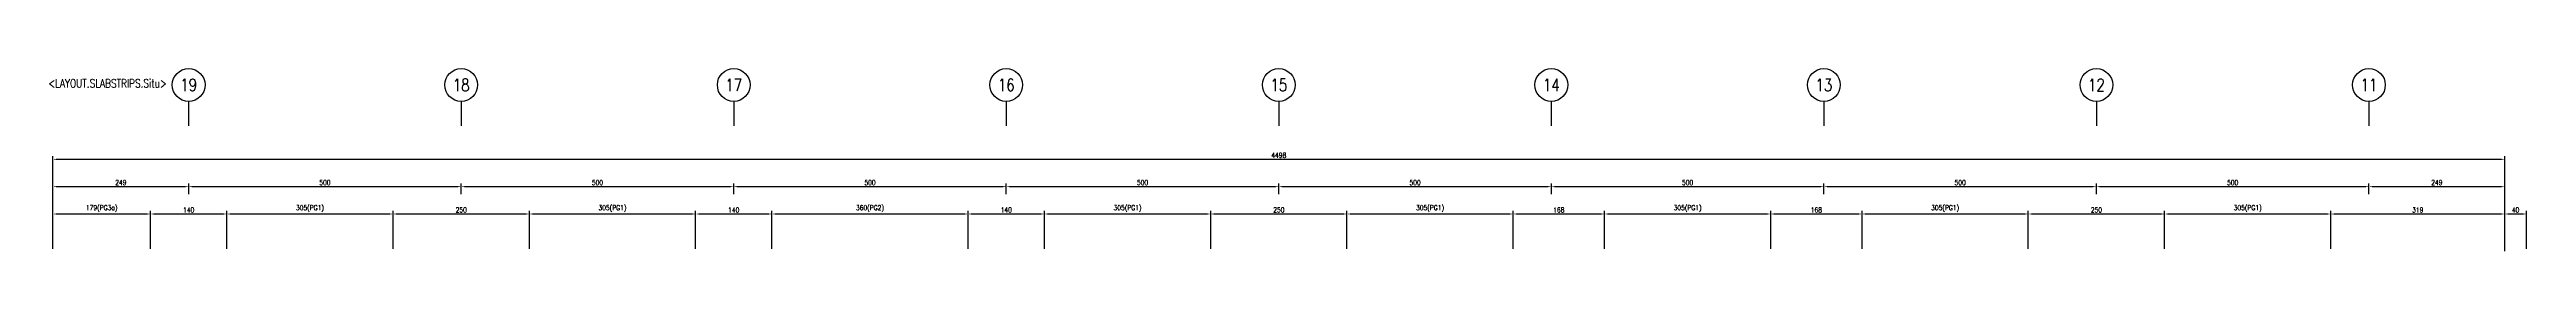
# Model space of a CAD drawing. Extents: x -4754 to 4976, y -23710 to 3841.
# Drawn here: x -272 to 4273, y -11449 to -11109 of the extents above; entities that cross this region are included whole.
import ezdxf
from ezdxf.enums import TextEntityAlignment as Align

# ---------------------------------------------------------------- set-up
doc = ezdxf.new("R2010")
doc.units = 0
doc.header["$LTSCALE"] = 3
doc.layers.get('0').update_dxf_attribs({"linetype": 'CONTINUOUS'})
doc.layers.add('HB_0', color=7, linetype='CONTINUOUS', transparency=0.5)
doc.layers.add('HB_DIM', color=1, linetype='CONTINUOUS')
doc.layers.add('RCAD.PARM.Treatle', color=2, linetype='CONTINUOUS')
doc.styles.get("Standard").update_dxf_attribs({"font": 'ROMANS.shx', "width": 0.8, "bigfont": 'chineset.shx'})
doc.dimstyles.new('30', dxfattribs={"dimscale": 3, "dimtxt": 3, "dimasz": 2.5, "dimexe": 2, "dimexo": 2, "dimgap": 1, "dimtad": 1, "dimdsep": 46, "dimtxsty": 'Standard', "dimcen": 0, "dimclrd": 256, "dimclre": 256, "dimclrt": 2, "dimadec": 0, "dimazin": 0, "dimtfac": 1, "dimtix": 1, "dimtmove": 2, "dimatfit": 3, "dimfxl": 1, "dimtolj": 1, "dimtzin": 0, "dimarcsym": 0})

# ---------------------------------------------------------------- blocks, each defined once
blk = doc.blocks.new('*D195')
at = {"layer": 'HB_DIM', "linetype": 'Continuous', "lineweight": -2}
for p, q in [((-265.4, -11438.8), (-265.4, -11368.8)), ((-257.9, -11374.8), (-93.9, -11374.8)), ((-86.4, -11438.8), (-86.4, -11368.8))]:
    blk.add_line(p, q, dxfattribs=at)
at = {"layer": 'HB_DIM'}
for points in [[(-257.9, -11373.6), (-257.9, -11376.1), (-265.4, -11374.8)], [(-93.9, -11376.1), (-93.9, -11373.6), (-86.4, -11374.8)]]:
    blk.add_solid(points, dxfattribs=at)
at = {"layer": 'HB_DIM', "color": 2, "linetype": 'Continuous', "insert": (-175.9, -11364.9), "char_height": 9, "attachment_point": 5, "rotation": 0}
blk.add_mtext('\\A1;179(PG3a)', dxfattribs=at)
blk = doc.blocks.new('*D196')
at = {"layer": 'HB_DIM', "linetype": 'Continuous', "lineweight": -2}
for p, q in [((-86.4, -11438.8), (-86.4, -11368.8)), ((-78.9, -11374.8), (46.1, -11374.8)), ((53.6, -11438.8), (53.6, -11368.8))]:
    blk.add_line(p, q, dxfattribs=at)
at = {"layer": 'HB_DIM'}
for points in [[(-78.9, -11373.6), (-78.9, -11376.1), (-86.4, -11374.8)], [(46.1, -11376.1), (46.1, -11373.6), (53.6, -11374.8)]]:
    blk.add_solid(points, dxfattribs=at)
at = {"layer": 'HB_DIM', "color": 2, "linetype": 'Continuous', "insert": (-16.4, -11367.3), "char_height": 9, "attachment_point": 5, "rotation": 0}
blk.add_mtext('\\A1;140', dxfattribs=at)
blk = doc.blocks.new('*D197')
at = {"layer": 'HB_DIM', "linetype": 'Continuous', "lineweight": -2}
for p, q in [((53.6, -11438.8), (53.6, -11368.8)), ((61.1, -11374.8), (351.1, -11374.8)), ((358.6, -11438.8), (358.6, -11368.8))]:
    blk.add_line(p, q, dxfattribs=at)
at = {"layer": 'HB_DIM'}
for points in [[(61.1, -11373.6), (61.1, -11376.1), (53.6, -11374.8)], [(351.1, -11376.1), (351.1, -11373.6), (358.6, -11374.8)]]:
    blk.add_solid(points, dxfattribs=at)
at = {"layer": 'HB_DIM', "color": 2, "linetype": 'Continuous', "insert": (206.1, -11364.9), "char_height": 9, "attachment_point": 5, "rotation": 0}
blk.add_mtext('\\A1;305(PG1)', dxfattribs=at)
blk = doc.blocks.new('*D198')
at = {"layer": 'HB_DIM', "linetype": 'Continuous', "lineweight": -2}
for p, q in [((358.6, -11438.8), (358.6, -11368.8)), ((366.1, -11374.8), (601.1, -11374.8)), ((608.6, -11438.8), (608.6, -11368.8))]:
    blk.add_line(p, q, dxfattribs=at)
at = {"layer": 'HB_DIM'}
for points in [[(366.1, -11373.6), (366.1, -11376.1), (358.6, -11374.8)], [(601.1, -11376.1), (601.1, -11373.6), (608.6, -11374.8)]]:
    blk.add_solid(points, dxfattribs=at)
at = {"layer": 'HB_DIM', "color": 2, "linetype": 'Continuous', "insert": (483.6, -11367.3), "char_height": 9, "attachment_point": 5, "rotation": 0}
blk.add_mtext('\\A1;250', dxfattribs=at)
blk = doc.blocks.new('*D199')
at = {"layer": 'HB_DIM', "linetype": 'Continuous', "lineweight": -2}
for p, q in [((608.6, -11438.8), (608.6, -11368.8)), ((616.1, -11374.8), (906.1, -11374.8)), ((913.6, -11438.8), (913.6, -11368.8))]:
    blk.add_line(p, q, dxfattribs=at)
at = {"layer": 'HB_DIM'}
for points in [[(616.1, -11373.6), (616.1, -11376.1), (608.6, -11374.8)], [(906.1, -11376.1), (906.1, -11373.6), (913.6, -11374.8)]]:
    blk.add_solid(points, dxfattribs=at)
at = {"layer": 'HB_DIM', "color": 2, "linetype": 'Continuous', "insert": (761.1, -11364.9), "char_height": 9, "attachment_point": 5, "rotation": 0}
blk.add_mtext('\\A1;305(PG1)', dxfattribs=at)
blk = doc.blocks.new('*D200')
at = {"layer": 'HB_DIM', "linetype": 'Continuous', "lineweight": -2}
for p, q in [((913.6, -11438.8), (913.6, -11368.8)), ((921.1, -11374.8), (1046.1, -11374.8)), ((1053.6, -11438.8), (1053.6, -11368.8))]:
    blk.add_line(p, q, dxfattribs=at)
at = {"layer": 'HB_DIM'}
for points in [[(921.1, -11373.6), (921.1, -11376.1), (913.6, -11374.8)], [(1046.1, -11376.1), (1046.1, -11373.6), (1053.6, -11374.8)]]:
    blk.add_solid(points, dxfattribs=at)
at = {"layer": 'HB_DIM', "color": 2, "linetype": 'Continuous', "insert": (983.6, -11367.3), "char_height": 9, "attachment_point": 5, "rotation": 0}
blk.add_mtext('\\A1;140', dxfattribs=at)
blk = doc.blocks.new('*D201')
at = {"layer": 'HB_DIM', "linetype": 'Continuous', "lineweight": -2}
for p, q in [((1053.6, -11438.8), (1053.6, -11368.8)), ((1061.1, -11374.8), (1406.1, -11374.8)), ((1413.6, -11438.8), (1413.6, -11368.8))]:
    blk.add_line(p, q, dxfattribs=at)
at = {"layer": 'HB_DIM'}
for points in [[(1061.1, -11373.6), (1061.1, -11376.1), (1053.6, -11374.8)], [(1406.1, -11376.1), (1406.1, -11373.6), (1413.6, -11374.8)]]:
    blk.add_solid(points, dxfattribs=at)
at = {"layer": 'HB_DIM', "color": 2, "linetype": 'Continuous', "insert": (1233.6, -11364.9), "char_height": 9, "attachment_point": 5, "rotation": 0}
blk.add_mtext('\\A1;360(PG2)', dxfattribs=at)
blk = doc.blocks.new('*D202')
at = {"layer": 'HB_DIM', "linetype": 'Continuous', "lineweight": -2}
for p, q in [((1413.6, -11438.8), (1413.6, -11368.8)), ((1421.1, -11374.8), (1546.1, -11374.8)), ((1553.6, -11438.8), (1553.6, -11368.8))]:
    blk.add_line(p, q, dxfattribs=at)
at = {"layer": 'HB_DIM'}
for points in [[(1421.1, -11373.6), (1421.1, -11376.1), (1413.6, -11374.8)], [(1546.1, -11376.1), (1546.1, -11373.6), (1553.6, -11374.8)]]:
    blk.add_solid(points, dxfattribs=at)
at = {"layer": 'HB_DIM', "color": 2, "linetype": 'Continuous', "insert": (1483.6, -11367.3), "char_height": 9, "attachment_point": 5, "rotation": 0}
blk.add_mtext('\\A1;140', dxfattribs=at)
blk = doc.blocks.new('*D203')
at = {"layer": 'HB_DIM', "linetype": 'Continuous', "lineweight": -2}
for p, q in [((1553.6, -11438.8), (1553.6, -11368.8)), ((1561.1, -11374.8), (1851.1, -11374.8)), ((1858.6, -11438.8), (1858.6, -11368.8))]:
    blk.add_line(p, q, dxfattribs=at)
at = {"layer": 'HB_DIM'}
for points in [[(1561.1, -11373.6), (1561.1, -11376.1), (1553.6, -11374.8)], [(1851.1, -11376.1), (1851.1, -11373.6), (1858.6, -11374.8)]]:
    blk.add_solid(points, dxfattribs=at)
at = {"layer": 'HB_DIM', "color": 2, "linetype": 'Continuous', "insert": (1706.1, -11364.9), "char_height": 9, "attachment_point": 5, "rotation": 0}
blk.add_mtext('\\A1;305(PG1)', dxfattribs=at)
blk = doc.blocks.new('*D204')
at = {"layer": 'HB_DIM', "linetype": 'Continuous', "lineweight": -2}
for p, q in [((1858.6, -11438.8), (1858.6, -11368.8)), ((1866.1, -11374.8), (2101.1, -11374.8)), ((2108.6, -11438.8), (2108.6, -11368.8))]:
    blk.add_line(p, q, dxfattribs=at)
at = {"layer": 'HB_DIM'}
for points in [[(1866.1, -11373.6), (1866.1, -11376.1), (1858.6, -11374.8)], [(2101.1, -11376.1), (2101.1, -11373.6), (2108.6, -11374.8)]]:
    blk.add_solid(points, dxfattribs=at)
at = {"layer": 'HB_DIM', "color": 2, "linetype": 'Continuous', "insert": (1983.6, -11367.3), "char_height": 9, "attachment_point": 5, "rotation": 0}
blk.add_mtext('\\A1;250', dxfattribs=at)
blk = doc.blocks.new('*D205')
at = {"layer": 'HB_DIM', "linetype": 'Continuous', "lineweight": -2}
for p, q in [((2108.6, -11438.8), (2108.6, -11368.8)), ((2116.1, -11374.8), (2406.1, -11374.8)), ((2413.6, -11438.8), (2413.6, -11368.8))]:
    blk.add_line(p, q, dxfattribs=at)
at = {"layer": 'HB_DIM'}
for points in [[(2116.1, -11373.6), (2116.1, -11376.1), (2108.6, -11374.8)], [(2406.1, -11376.1), (2406.1, -11373.6), (2413.6, -11374.8)]]:
    blk.add_solid(points, dxfattribs=at)
at = {"layer": 'HB_DIM', "color": 2, "linetype": 'Continuous', "insert": (2261.1, -11364.9), "char_height": 9, "attachment_point": 5, "rotation": 0}
blk.add_mtext('\\A1;305(PG1)', dxfattribs=at)
blk = doc.blocks.new('*D206')
at = {"layer": 'HB_DIM', "linetype": 'Continuous', "lineweight": -2}
for p, q in [((2413.6, -11438.8), (2413.6, -11368.8)), ((2421.1, -11374.8), (2573.6, -11374.8)), ((2581.1, -11438.8), (2581.1, -11368.8))]:
    blk.add_line(p, q, dxfattribs=at)
at = {"layer": 'HB_DIM'}
for points in [[(2421.1, -11373.6), (2421.1, -11376.1), (2413.6, -11374.8)], [(2573.6, -11376.1), (2573.6, -11373.6), (2581.1, -11374.8)]]:
    blk.add_solid(points, dxfattribs=at)
at = {"layer": 'HB_DIM', "color": 2, "linetype": 'Continuous', "insert": (2497.3, -11367.3), "char_height": 9, "attachment_point": 5, "rotation": 0}
blk.add_mtext('\\A1;168', dxfattribs=at)
blk = doc.blocks.new('*D207')
at = {"layer": 'HB_DIM', "linetype": 'Continuous', "lineweight": -2}
for p, q in [((2581.1, -11438.8), (2581.1, -11368.8)), ((2588.6, -11374.8), (2878.6, -11374.8)), ((2886.1, -11438.8), (2886.1, -11368.8))]:
    blk.add_line(p, q, dxfattribs=at)
at = {"layer": 'HB_DIM'}
for points in [[(2588.6, -11373.6), (2588.6, -11376.1), (2581.1, -11374.8)], [(2878.6, -11376.1), (2878.6, -11373.6), (2886.1, -11374.8)]]:
    blk.add_solid(points, dxfattribs=at)
at = {"layer": 'HB_DIM', "color": 2, "linetype": 'Continuous', "insert": (2733.6, -11364.9), "char_height": 9, "attachment_point": 5, "rotation": 0}
blk.add_mtext('\\A1;305(PG1)', dxfattribs=at)
blk = doc.blocks.new('*D208')
at = {"layer": 'HB_DIM', "linetype": 'Continuous', "lineweight": -2}
for p, q in [((2886.1, -11438.8), (2886.1, -11368.8)), ((2893.6, -11374.8), (3046.1, -11374.8)), ((3053.6, -11438.8), (3053.6, -11368.8))]:
    blk.add_line(p, q, dxfattribs=at)
at = {"layer": 'HB_DIM'}
for points in [[(2893.6, -11373.6), (2893.6, -11376.1), (2886.1, -11374.8)], [(3046.1, -11376.1), (3046.1, -11373.6), (3053.6, -11374.8)]]:
    blk.add_solid(points, dxfattribs=at)
at = {"layer": 'HB_DIM', "color": 2, "linetype": 'Continuous', "insert": (2969.8, -11367.3), "char_height": 9, "attachment_point": 5, "rotation": 0}
blk.add_mtext('\\A1;168', dxfattribs=at)
blk = doc.blocks.new('*D209')
at = {"layer": 'HB_DIM', "linetype": 'Continuous', "lineweight": -2}
for p, q in [((3053.6, -11438.8), (3053.6, -11368.8)), ((3061.1, -11374.8), (3351.1, -11374.8)), ((3358.6, -11438.8), (3358.6, -11368.8))]:
    blk.add_line(p, q, dxfattribs=at)
at = {"layer": 'HB_DIM'}
for points in [[(3061.1, -11373.6), (3061.1, -11376.1), (3053.6, -11374.8)], [(3351.1, -11376.1), (3351.1, -11373.6), (3358.6, -11374.8)]]:
    blk.add_solid(points, dxfattribs=at)
at = {"layer": 'HB_DIM', "color": 2, "linetype": 'Continuous', "insert": (3206.1, -11364.9), "char_height": 9, "attachment_point": 5, "rotation": 0}
blk.add_mtext('\\A1;305(PG1)', dxfattribs=at)
blk = doc.blocks.new('*D210')
at = {"layer": 'HB_DIM', "linetype": 'Continuous', "lineweight": -2}
for p, q in [((3358.6, -11438.8), (3358.6, -11368.8)), ((3366.1, -11374.8), (3601.1, -11374.8)), ((3608.6, -11438.8), (3608.6, -11368.8))]:
    blk.add_line(p, q, dxfattribs=at)
at = {"layer": 'HB_DIM'}
for points in [[(3366.1, -11373.6), (3366.1, -11376.1), (3358.6, -11374.8)], [(3601.1, -11376.1), (3601.1, -11373.6), (3608.6, -11374.8)]]:
    blk.add_solid(points, dxfattribs=at)
at = {"layer": 'HB_DIM', "color": 2, "linetype": 'Continuous', "insert": (3483.6, -11367.3), "char_height": 9, "attachment_point": 5, "rotation": 0}
blk.add_mtext('\\A1;250', dxfattribs=at)
blk = doc.blocks.new('*D211')
at = {"layer": 'HB_DIM', "linetype": 'Continuous', "lineweight": -2}
for p, q in [((3608.6, -11438.8), (3608.6, -11368.8)), ((3616.1, -11374.8), (3906.1, -11374.8)), ((3913.6, -11438.8), (3913.6, -11368.8))]:
    blk.add_line(p, q, dxfattribs=at)
at = {"layer": 'HB_DIM'}
for points in [[(3616.1, -11373.6), (3616.1, -11376.1), (3608.6, -11374.8)], [(3906.1, -11376.1), (3906.1, -11373.6), (3913.6, -11374.8)]]:
    blk.add_solid(points, dxfattribs=at)
at = {"layer": 'HB_DIM', "color": 2, "linetype": 'Continuous', "insert": (3761.1, -11364.9), "char_height": 9, "attachment_point": 5, "rotation": 0}
blk.add_mtext('\\A1;305(PG1)', dxfattribs=at)
blk = doc.blocks.new('*D212')
at = {"layer": 'HB_DIM', "linetype": 'Continuous', "lineweight": -2}
for p, q in [((3913.6, -11438.8), (3913.6, -11368.8)), ((3921.1, -11374.8), (4225.1, -11374.8)), ((4232.6, -11438.8), (4232.6, -11368.8))]:
    blk.add_line(p, q, dxfattribs=at)
at = {"layer": 'HB_DIM'}
for points in [[(3921.1, -11373.6), (3921.1, -11376.1), (3913.6, -11374.8)], [(4225.1, -11376.1), (4225.1, -11373.6), (4232.6, -11374.8)]]:
    blk.add_solid(points, dxfattribs=at)
at = {"layer": 'HB_DIM', "color": 2, "linetype": 'Continuous', "insert": (4073.1, -11367.3), "char_height": 9, "attachment_point": 5, "rotation": 0}
blk.add_mtext('\\A1;319', dxfattribs=at)
blk = doc.blocks.new('*D213')
at = {"layer": 'HB_DIM', "linetype": 'Continuous', "lineweight": -2}
for p, q in [((4232.6, -11438.8), (4232.6, -11368.8)), ((4240.1, -11374.8), (4265.1, -11374.8)), ((4272.6, -11438.8), (4272.6, -11368.8))]:
    blk.add_line(p, q, dxfattribs=at)
at = {"layer": 'HB_DIM'}
for points in [[(4240.1, -11373.6), (4240.1, -11376.1), (4232.6, -11374.8)], [(4265.1, -11376.1), (4265.1, -11373.6), (4272.6, -11374.8)]]:
    blk.add_solid(points, dxfattribs=at)
at = {"layer": 'HB_DIM', "color": 2, "linetype": 'Continuous', "insert": (4252.6, -11367.3), "char_height": 9, "attachment_point": 5, "rotation": 0}
blk.add_mtext('\\A1;40', dxfattribs=at)
blk = doc.blocks.new('*D216')
at = {"layer": 'HB_DIM', "linetype": 'Continuous', "lineweight": -2}
for p, q in [((-265.4, -11438.8), (-265.4, -11268.8)), ((4232.6, -11442.8), (4232.6, -11268.8)), ((-257.9, -11274.8), (4225.1, -11274.8))]:
    blk.add_line(p, q, dxfattribs=at)
at = {"layer": 'HB_DIM'}
for points in [[(-257.9, -11273.6), (-257.9, -11276.1), (-265.4, -11274.8)], [(4225.1, -11276.1), (4225.1, -11273.6), (4232.6, -11274.8)]]:
    blk.add_solid(points, dxfattribs=at)
at = {"layer": 'HB_DIM', "color": 2, "linetype": 'Continuous', "insert": (1983.6, -11267.3), "char_height": 9, "attachment_point": 5, "rotation": 0}
blk.add_mtext('\\A1;4498', dxfattribs=at)
blk = doc.blocks.new('*D217')
at = {"layer": 'HB_DIM', "linetype": 'Continuous', "lineweight": -2}
for p, q in [((-265.4, -11438.8), (-265.4, -11318.8)), ((-257.9, -11324.8), (-23.9, -11324.8)), ((-16.4, -11338.8), (-16.4, -11318.8))]:
    blk.add_line(p, q, dxfattribs=at)
at = {"layer": 'HB_DIM'}
for points in [[(-257.9, -11323.6), (-257.9, -11326.1), (-265.4, -11324.8)], [(-23.9, -11326.1), (-23.9, -11323.6), (-16.4, -11324.8)]]:
    blk.add_solid(points, dxfattribs=at)
at = {"layer": 'HB_DIM', "color": 2, "linetype": 'Continuous', "insert": (-140.9, -11317.3), "char_height": 9, "attachment_point": 5, "rotation": 0}
blk.add_mtext('\\A1;249', dxfattribs=at)
blk = doc.blocks.new('*D218')
at = {"layer": 'HB_DIM', "linetype": 'Continuous', "lineweight": -2}
for p, q in [((-16.4, -11338.8), (-16.4, -11318.8)), ((-8.9, -11324.8), (476.1, -11324.8)), ((483.6, -11338.8), (483.6, -11318.8))]:
    blk.add_line(p, q, dxfattribs=at)
at = {"layer": 'HB_DIM'}
for points in [[(-8.9, -11323.6), (-8.9, -11326.1), (-16.4, -11324.8)], [(476.1, -11326.1), (476.1, -11323.6), (483.6, -11324.8)]]:
    blk.add_solid(points, dxfattribs=at)
at = {"layer": 'HB_DIM', "color": 2, "linetype": 'Continuous', "insert": (233.6, -11317.3), "char_height": 9, "attachment_point": 5, "rotation": 0}
blk.add_mtext('\\A1;500', dxfattribs=at)
blk = doc.blocks.new('*D219')
at = {"layer": 'HB_DIM', "linetype": 'Continuous', "lineweight": -2}
for p, q in [((483.6, -11338.8), (483.6, -11318.8)), ((491.1, -11324.8), (976.1, -11324.8)), ((983.6, -11338.8), (983.6, -11318.8))]:
    blk.add_line(p, q, dxfattribs=at)
at = {"layer": 'HB_DIM'}
for points in [[(491.1, -11323.6), (491.1, -11326.1), (483.6, -11324.8)], [(976.1, -11326.1), (976.1, -11323.6), (983.6, -11324.8)]]:
    blk.add_solid(points, dxfattribs=at)
at = {"layer": 'HB_DIM', "color": 2, "linetype": 'Continuous', "insert": (733.6, -11317.3), "char_height": 9, "attachment_point": 5, "rotation": 0}
blk.add_mtext('\\A1;500', dxfattribs=at)
blk = doc.blocks.new('*D220')
at = {"layer": 'HB_DIM', "linetype": 'Continuous', "lineweight": -2}
for p, q in [((983.6, -11338.8), (983.6, -11318.8)), ((991.1, -11324.8), (1476.1, -11324.8)), ((1483.6, -11338.8), (1483.6, -11318.8))]:
    blk.add_line(p, q, dxfattribs=at)
at = {"layer": 'HB_DIM'}
for points in [[(991.1, -11323.6), (991.1, -11326.1), (983.6, -11324.8)], [(1476.1, -11326.1), (1476.1, -11323.6), (1483.6, -11324.8)]]:
    blk.add_solid(points, dxfattribs=at)
at = {"layer": 'HB_DIM', "color": 2, "linetype": 'Continuous', "insert": (1233.6, -11317.3), "char_height": 9, "attachment_point": 5, "rotation": 0}
blk.add_mtext('\\A1;500', dxfattribs=at)
blk = doc.blocks.new('*D221')
at = {"layer": 'HB_DIM', "linetype": 'Continuous', "lineweight": -2}
for p, q in [((1483.6, -11338.8), (1483.6, -11318.8)), ((1491.1, -11324.8), (1976.1, -11324.8)), ((1983.6, -11338.8), (1983.6, -11318.8))]:
    blk.add_line(p, q, dxfattribs=at)
at = {"layer": 'HB_DIM'}
for points in [[(1491.1, -11323.6), (1491.1, -11326.1), (1483.6, -11324.8)], [(1976.1, -11326.1), (1976.1, -11323.6), (1983.6, -11324.8)]]:
    blk.add_solid(points, dxfattribs=at)
at = {"layer": 'HB_DIM', "color": 2, "linetype": 'Continuous', "insert": (1733.6, -11317.3), "char_height": 9, "attachment_point": 5, "rotation": 0}
blk.add_mtext('\\A1;500', dxfattribs=at)
blk = doc.blocks.new('*D222')
at = {"layer": 'HB_DIM', "linetype": 'Continuous', "lineweight": -2}
for p, q in [((1983.6, -11338.8), (1983.6, -11318.8)), ((1991.1, -11324.8), (2476.1, -11324.8)), ((2483.6, -11338.8), (2483.6, -11318.8))]:
    blk.add_line(p, q, dxfattribs=at)
at = {"layer": 'HB_DIM'}
for points in [[(1991.1, -11323.6), (1991.1, -11326.1), (1983.6, -11324.8)], [(2476.1, -11326.1), (2476.1, -11323.6), (2483.6, -11324.8)]]:
    blk.add_solid(points, dxfattribs=at)
at = {"layer": 'HB_DIM', "color": 2, "linetype": 'Continuous', "insert": (2233.6, -11317.3), "char_height": 9, "attachment_point": 5, "rotation": 0}
blk.add_mtext('\\A1;500', dxfattribs=at)
blk = doc.blocks.new('*D223')
at = {"layer": 'HB_DIM', "linetype": 'Continuous', "lineweight": -2}
for p, q in [((2483.6, -11338.8), (2483.6, -11318.8)), ((2491.1, -11324.8), (2976.1, -11324.8)), ((2983.6, -11338.8), (2983.6, -11318.8))]:
    blk.add_line(p, q, dxfattribs=at)
at = {"layer": 'HB_DIM'}
for points in [[(2491.1, -11323.6), (2491.1, -11326.1), (2483.6, -11324.8)], [(2976.1, -11326.1), (2976.1, -11323.6), (2983.6, -11324.8)]]:
    blk.add_solid(points, dxfattribs=at)
at = {"layer": 'HB_DIM', "color": 2, "linetype": 'Continuous', "insert": (2733.6, -11317.3), "char_height": 9, "attachment_point": 5, "rotation": 0}
blk.add_mtext('\\A1;500', dxfattribs=at)
blk = doc.blocks.new('*D224')
at = {"layer": 'HB_DIM', "linetype": 'Continuous', "lineweight": -2}
for p, q in [((2983.6, -11338.8), (2983.6, -11318.8)), ((2991.1, -11324.8), (3476.1, -11324.8)), ((3483.6, -11338.8), (3483.6, -11318.8))]:
    blk.add_line(p, q, dxfattribs=at)
at = {"layer": 'HB_DIM'}
for points in [[(2991.1, -11323.6), (2991.1, -11326.1), (2983.6, -11324.8)], [(3476.1, -11326.1), (3476.1, -11323.6), (3483.6, -11324.8)]]:
    blk.add_solid(points, dxfattribs=at)
at = {"layer": 'HB_DIM', "color": 2, "linetype": 'Continuous', "insert": (3233.6, -11317.3), "char_height": 9, "attachment_point": 5, "rotation": 0}
blk.add_mtext('\\A1;500', dxfattribs=at)
blk = doc.blocks.new('*D225')
at = {"layer": 'HB_DIM', "linetype": 'Continuous', "lineweight": -2}
for p, q in [((3483.6, -11338.8), (3483.6, -11318.8)), ((3491.1, -11324.8), (3976.1, -11324.8)), ((3983.6, -11338.8), (3983.6, -11318.8))]:
    blk.add_line(p, q, dxfattribs=at)
at = {"layer": 'HB_DIM'}
for points in [[(3491.1, -11323.6), (3491.1, -11326.1), (3483.6, -11324.8)], [(3976.1, -11326.1), (3976.1, -11323.6), (3983.6, -11324.8)]]:
    blk.add_solid(points, dxfattribs=at)
at = {"layer": 'HB_DIM', "color": 2, "linetype": 'Continuous', "insert": (3733.6, -11317.3), "char_height": 9, "attachment_point": 5, "rotation": 0}
blk.add_mtext('\\A1;500', dxfattribs=at)
blk = doc.blocks.new('*D226')
at = {"layer": 'HB_DIM', "linetype": 'Continuous', "lineweight": -2}
for p, q in [((3983.6, -11338.8), (3983.6, -11318.8)), ((3991.1, -11324.8), (4225.1, -11324.8)), ((4232.6, -11438.8), (4232.6, -11318.8))]:
    blk.add_line(p, q, dxfattribs=at)
at = {"layer": 'HB_DIM'}
for points in [[(3991.1, -11323.6), (3991.1, -11326.1), (3983.6, -11324.8)], [(4225.1, -11326.1), (4225.1, -11323.6), (4232.6, -11324.8)]]:
    blk.add_solid(points, dxfattribs=at)
at = {"layer": 'HB_DIM', "color": 2, "linetype": 'Continuous', "insert": (4108.1, -11317.3), "char_height": 9, "attachment_point": 5, "rotation": 0}
blk.add_mtext('\\A1;249', dxfattribs=at)
blk = doc.blocks.new('line_guide')
at = {"color": 4, "linetype": 'Continuous'}
blk.add_line((0, 0), (0, -45), dxfattribs=at)
blk.add_circle((0, 30), 30, dxfattribs=at)
at = {"color": 4, "linetype": 'Continuous', "width": 0.8}
blk.add_attdef('A', text='', height=22.5, dxfattribs=at).set_placement((0, 30), align=Align.MIDDLE)

msp = doc.modelspace()

# ---------------------------------------------------------------- block references
at = {"layer": 'HB_0', "linetype": 'Continuous'}
for p, values in [((-16.427, -11168.802), {'A': '19'}), ((483.573, -11168.802), {'A': '18'}), ((983.573, -11168.802), {'A': '17'}), ((1483.573, -11168.802), {'A': '16'}), ((1983.573, -11168.802), {'A': '15'}), ((2483.573, -11168.802), {'A': '14'}), ((2983.573, -11168.802), {'A': '13'}), ((3483.573, -11168.802), {'A': '12'}), ((3983.573, -11168.802), {'A': '11'})]:
    msp.add_blockref('line_guide', p, dxfattribs=at).add_auto_attribs(values)

# ---------------------------------------------------------------- texts
at = {"layer": 'RCAD.PARM.Treatle', "color": 211, "linetype": 'Continuous', "width": 0.8}
msp.add_text('<LAYOUT.SLABSTRIPS.Situ>', height=15, rotation=360, dxfattribs=at).set_placement((-165.201, -11135.462), align=Align.MIDDLE)

# ---------------------------------------------------------------- dimensions: what is measured, and where the dimension line sits
at = {"layer": 'HB_DIM', "linetype": 'Continuous'}
for base, p1, p2, angle, picture, middle in [((4232.573, -11274.802), (-265.427, -11444.802), (4232.573, -11448.802), 0, '*D216', (1983.573, -11267.302)), ((-16.427, -11324.802), (-265.427, -11444.802), (-16.427, -11344.802, -119), 0, '*D217', (-140.927, -11317.302)), ((483.573, -11324.802), (-16.427, -11344.802, -119), (483.573, -11344.802, -619), 0, '*D218', (233.573, -11317.302)), ((983.573, -11324.802), (483.573, -11344.802, -619), (983.573, -11344.802, -1119), 0, '*D219', (733.573, -11317.302)), ((1483.573, -11324.802), (983.573, -11344.802, -1119), (1483.573, -11344.802, -1619), 0, '*D220', (1233.573, -11317.302)), ((1983.573, -11324.802), (1483.573, -11344.802, -1619), (1983.573, -11344.802, -2119), 0, '*D221', (1733.573, -11317.302)), ((2483.573, -11324.802), (1983.573, -11344.802, -2119), (2483.573, -11344.802, -2619), 0, '*D222', (2233.573, -11317.302)), ((2983.573, -11324.802), (2483.573, -11344.802, -2619), (2983.573, -11344.802, -3119), 0, '*D223', (2733.573, -11317.302)), ((3483.573, -11324.802), (2983.573, -11344.802, -3119), (3483.573, -11344.802, -3619), 0, '*D224', (3233.573, -11317.302)), ((3983.573, -11324.802), (3483.573, -11344.802, -3619), (3983.573, -11344.802, -4119), 0, '*D225', (3733.573, -11317.302)), ((4232.573, -11324.802), (3983.573, -11344.802, -4119), (4232.573, -11444.802), 0, '*D226', (4108.073, -11317.302)), ((53.573, -11374.802), (-86.427, -11444.802), (53.573, -11444.802), 0, '*D196', (-16.427, -11367.302)), ((608.573, -11374.802), (358.573, -11444.802), (608.573, -11444.802), 0, '*D198', (483.573, -11367.302)), ((1053.573, -11374.802), (913.573, -11444.802), (1053.573, -11444.802), 0, '*D200', (983.573, -11367.302)), ((1553.573, -11374.802), (1413.573, -11444.802), (1553.573, -11444.802), 0, '*D202', (1483.573, -11367.302)), ((2108.573, -11374.802), (1858.573, -11444.802), (2108.573, -11444.802), 0, '*D204', (1983.573, -11367.302)), ((2581.073387888, -11374.801551649), (2413.573387901, -11444.801552168), (2581.073387901, -11444.801552168), 0.00000001, '*D206', (2497.323387887, -11367.301551664)), ((3053.573387888, -11374.801551563), (2886.073387901, -11444.801552168), (3053.573387901, -11444.801552168), 0.00000001, '*D208', (2969.823387887, -11367.301551578)), ((3608.573, -11374.802), (3358.573, -11444.802), (3608.573, -11444.802), 0, '*D210', (3483.573, -11367.302)), ((4232.573, -11374.802), (3913.573, -11444.802), (4232.573, -11444.802), 0, '*D212', (4073.073, -11367.302)), ((4272.573, -11374.802), (4232.573, -11444.802), (4272.573, -11444.802, -40), 0, '*D213', (4252.573, -11367.302))]:
    dim = msp.add_linear_dim(base=base, p1=p1, p2=p2, angle=angle, dimstyle='30', override={"dimdec": 0, "dimpost": '<>'}, dxfattribs=at)
    dim.commit()
    dim.dimension.update_dxf_attribs({"geometry": picture, "text_midpoint": middle})
for base, p1, p2, text, picture, middle in [((-86.427, -11374.802), (-265.427, -11444.802), (-86.427, -11444.802), '<>(PG3a)', '*D195', (-175.927, -11364.944)), ((358.573, -11374.802), (53.573, -11444.802), (358.573, -11444.802), '<>(PG1)', '*D197', (206.073, -11364.944)), ((913.573, -11374.802), (608.573, -11444.802), (913.573, -11444.802), '<>(PG1)', '*D199', (761.073, -11364.944)), ((1413.573, -11374.802), (1053.573, -11444.802), (1413.573, -11444.802), '<>(PG2)', '*D201', (1233.573, -11364.944)), ((1858.573, -11374.802), (1553.573, -11444.802), (1858.573, -11444.802), '<>(PG1)', '*D203', (1706.073, -11364.944)), ((2413.573, -11374.802), (2108.573, -11444.802), (2413.573, -11444.802), '<>(PG1)', '*D205', (2261.073, -11364.944)), ((2886.073, -11374.802), (2581.073, -11444.802), (2886.073, -11444.802), '<>(PG1)', '*D207', (2733.573, -11364.944)), ((3358.573, -11374.802), (3053.573, -11444.802), (3358.573, -11444.802), '<>(PG1)', '*D209', (3206.073, -11364.944)), ((3913.573, -11374.802), (3608.573, -11444.802), (3913.573, -11444.802), '<>(PG1)', '*D211', (3761.073, -11364.944))]:
    dim = msp.add_linear_dim(base=base, p1=p1, p2=p2, angle=0, text=text, dimstyle='30', override={"dimdec": 0, "dimpost": '<>'}, dxfattribs=at)
    dim.commit()
    dim.dimension.update_dxf_attribs({"geometry": picture, "text_midpoint": middle})

doc.saveas('drawing.dxf')
